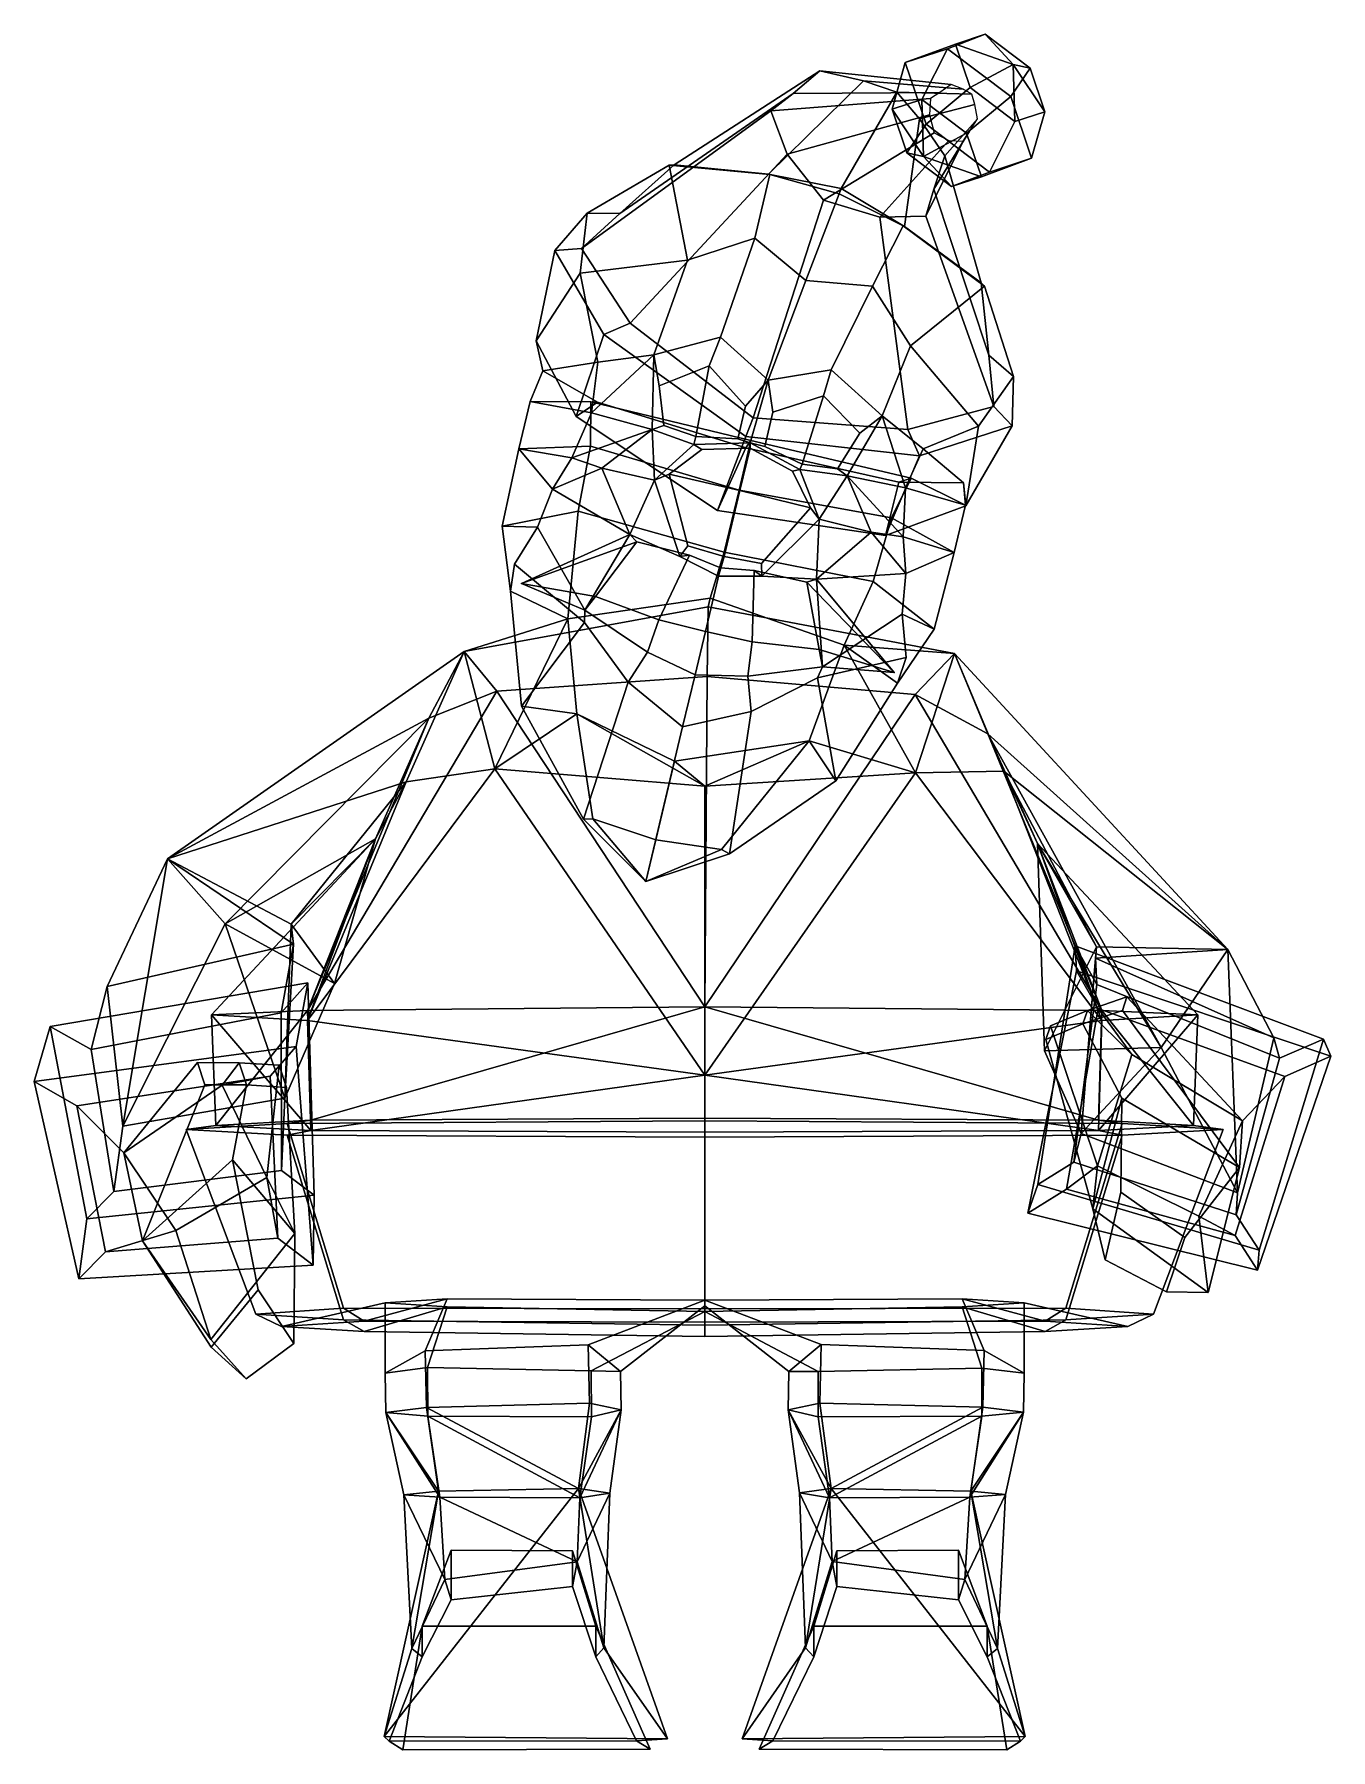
# Model space of a CAD drawing. Extents: x -184 to 168, y -153 to 313.
import ezdxf

# ---------------------------------------------------------------- set-up
doc = ezdxf.new("R2010")
doc.units = 0

msp = doc.modelspace()

# ---------------------------------------------------------------- linework, layer by layer
for p in [(-51.681675, 163.64093, 101.527893), (49.493408, 139.537628, 101.527885)]:
    msp.add_point(p)
for points in [[(52.544239, 305.140717, -26.409456), (66.172455, 310.1745, -20.06876), (74.281998, 312.820374, -32.320034), (64.012917, 308.882538, -43.735439)], [(74.281998, 312.820374, -32.320034), (86.415764, 303.633362, -35.367775), (81.172607, 295.890167, -48.045528), (64.012917, 308.882538, -43.735439)], [(66.172455, 310.1745, -20.06876), (81.869347, 304.648804, -19.967142), (74.281998, 312.820374, -32.320034)], [(81.869347, 304.648804, -19.967142), (86.415764, 303.633362, -35.367775), (74.281998, 312.820374, -32.320034)], [(52.544239, 305.140717, -26.409456), (64.012917, 308.882538, -43.735439), (57.077511, 295.141998, -47.526222), (48.967964, 292.496155, -35.274948)], [(58.23531, 288.406494, -13.393633), (70.196632, 298.341644, -10.865174), (66.172455, 310.1745, -20.06876), (52.544239, 305.140717, -26.409456)], [(57.077511, 295.141998, -47.526222), (64.012917, 308.882538, -43.735439), (81.172607, 295.890167, -48.045528), (69.211273, 285.955017, -50.573963)], [(70.196632, 298.341644, -10.865174), (81.869347, 304.648804, -19.967142), (66.172455, 310.1745, -20.06876)], [(-24.978325, 264.201263, 49.655312), (-10.247465, 277.349487, 71.792641), (29.349697, 302.890686, 25.153755), (22.129654, 296.776001, 14.504245)], [(-10.247465, 277.349487, 71.792641), (15.423272, 274.853149, 82.794083), (41.230354, 300.164429, 31.35462), (29.349697, 302.890686, 25.153755)], [(65.00679, 299.174896, -21.129225), (61.927193, 297.038055, -23.658428), (22.129654, 296.776001, 14.504245), (29.349697, 302.890686, 25.153755)], [(68.268898, 297.913757, -19.228081), (65.00679, 299.174896, -21.129225), (29.349697, 302.890686, 25.153755), (41.230354, 300.164429, 31.35462)], [(58.23531, 288.406494, -13.393633), (52.544239, 305.140717, -26.409456), (48.967964, 292.496155, -35.274948), (52.992142, 280.663269, -26.071363)], [(70.196632, 298.341644, -10.865174), (82.330376, 289.154602, -13.912855), (81.869347, 304.648804, -19.967142)], [(90.439926, 291.800476, -26.164129), (86.863663, 279.155945, -35.029678), (81.172607, 295.890167, -48.045528), (86.415764, 303.633362, -35.367775)], [(81.869347, 304.648804, -19.967142), (90.439926, 291.800476, -26.164129), (86.415764, 303.633362, -35.367775)], [(82.330376, 289.154602, -13.912855), (90.439926, 291.800476, -26.164129), (81.869347, 304.648804, -19.967142)], [(35.117348, 270.940247, 89.403778), (50.262817, 297.146118, 35.231655), (41.230354, 300.164429, 31.35462), (15.423272, 274.853149, 82.794083)], [(70.615471, 296.601685, -17.949867), (68.268898, 297.913757, -19.228081), (41.230354, 300.164429, 31.35462), (50.262817, 297.146118, 35.231655)], [(58.23531, 288.406494, -13.393633), (75.394989, 275.414124, -17.703695), (82.330376, 289.154602, -13.912855), (70.196632, 298.341644, -10.865174)], [(-35.350433, 254.676819, 30.173523), (-24.978325, 264.201263, 49.655312), (22.129654, 296.776001, 14.504245), (16.075859, 291.999878, 5.885625)], [(61.927193, 297.038055, -23.658428), (59.394577, 295.377472, -25.717062), (16.075859, 291.999878, 5.885625), (22.129654, 296.776001, 14.504245)], [(59.394577, 295.377472, -25.717062), (59.098866, 290.918274, -26.898867), (20.491312, 280.304657, -1.268029), (16.075859, 291.999878, 5.885625)], [(35.117348, 270.940247, 89.403778), (52.371136, 260.670197, 82.794083), (56.399746, 289.849396, 33.220829), (50.262817, 297.146118, 35.231655)], [(48.967964, 292.496155, -35.274948), (57.077511, 295.141998, -47.526222), (57.538509, 279.647827, -41.471951)], [(70.615471, 296.601685, -17.949867), (50.262817, 297.146118, 35.231655), (56.399746, 289.849396, 33.220829), (71.469185, 293.750488, -18.008821)], [(71.469185, 293.750488, -18.008821), (56.399746, 289.849396, 33.220829), (63.318878, 279.792053, 29.332806), (72.173271, 289.85199, -18.398912)], [(57.538509, 279.647827, -41.471951), (57.077511, 295.141998, -47.526222), (69.211273, 285.955017, -50.573963)], [(73.235435, 274.122131, -41.370319), (69.211273, 285.955017, -50.573963), (81.172607, 295.890167, -48.045528), (86.863663, 279.155945, -35.029678)], [(-22.148447, 234.410492, 13.872251), (-35.350433, 254.676819, 30.173523), (16.075859, 291.999878, 5.885625), (20.491312, 280.304657, -1.268029)], [(59.098866, 290.918274, -26.898867), (60.354076, 286.022064, -27.140953), (30.359913, 267.737885, -5.239272), (20.491312, 280.304657, -1.268029)], [(52.992142, 280.663269, -26.071363), (48.967964, 292.496155, -35.274948), (57.538509, 279.647827, -41.471951)], [(73.118591, 245.348267, 71.792641), (63.318878, 279.792053, 29.332806), (56.399746, 289.849396, 33.220829), (52.371136, 260.670197, 82.794083)], [(72.173271, 289.85199, -18.398912), (63.318878, 279.792053, 29.332806), (60.319798, 270.807159, 19.202578), (69.984177, 286.556732, -20.588852)], [(75.394989, 275.414124, -17.703695), (86.863663, 279.155945, -35.029678), (90.439926, 291.800476, -26.164129), (82.330376, 289.154602, -13.912855)], [(64.408081, 284.011505, -24.876141), (45.657036, 263.192261, 1.827978), (30.359913, 267.737885, -5.239272), (60.354076, 286.022064, -27.140953)], [(58.23531, 288.406494, -13.393633), (52.992142, 280.663269, -26.071363), (65.125885, 271.476257, -29.119045), (75.394989, 275.414124, -17.703695)], [(57.538509, 279.647827, -41.471951), (69.211273, 285.955017, -50.573963), (73.235435, 274.122131, -41.370319)], [(69.984177, 286.556732, -20.588852), (60.319798, 270.807159, 19.202578), (58.130417, 263.403259, 11.059376), (68.26683, 283.835541, -22.336878)], [(11.214338, 208.670807, -1.45301), (-22.148447, 234.410492, 13.872251), (20.491312, 280.304657, -1.268029), (30.359913, 267.737885, -5.239272)], [(68.26683, 283.835541, -22.336878), (58.130417, 263.403259, 11.059376), (45.657036, 263.192261, 1.827978), (64.408081, 284.011505, -24.876141)], [(52.992142, 280.663269, -26.071363), (57.538509, 279.647827, -41.471951), (65.125885, 271.476257, -29.119045)], [(65.125885, 271.476257, -29.119045), (57.538509, 279.647827, -41.471951), (73.235435, 274.122131, -41.370319)], [(75.26786, 225.720337, 49.655312), (60.319798, 270.807159, 19.202578), (63.318878, 279.792053, 29.332806), (73.118591, 245.348267, 71.792641)], [(-6.608637, 251.488037, 94.255974), (-11.588982, 277.321411, 77.101875), (-33.835327, 264.284851, 52.631268), (-35.760838, 247.975677, 80.140213)], [(-11.588982, 277.321411, 77.101875), (-10.247465, 277.349487, 71.792641), (-24.978325, 264.201263, 49.655312), (-33.835327, 264.284851, 52.631268)], [(15.785708, 274.712799, 88.193939), (15.423272, 274.853149, 82.794083), (-10.247465, 277.349487, 71.792641), (-11.588982, 277.321411, 77.101875)], [(11.688794, 257.463409, 100.907898), (15.785708, 274.712799, 88.193939), (-11.588982, 277.321411, 77.101875), (-6.608637, 251.488037, 94.255974)], [(34.569, 269.511749, 94.062553), (35.117348, 270.940247, 89.403778), (15.423272, 274.853149, 82.794083), (15.785708, 274.712799, 88.193939)], [(75.394989, 275.414124, -17.703695), (65.125885, 271.476257, -29.119045), (73.235435, 274.122131, -41.370319), (86.863663, 279.155945, -35.029678)], [(25.520395, 245.939331, 108.225845), (34.569, 269.511749, 94.062553), (15.785708, 274.712799, 88.193939), (11.688794, 257.463409, 100.907898)], [(34.569, 269.511749, 94.062553), (52.007874, 260.80838, 88.193939), (52.371136, 260.670197, 82.794083), (35.117348, 270.940247, 89.403778)], [(76.602737, 211.701996, 30.173523), (58.130417, 263.403259, 11.059376), (60.319798, 270.807159, 19.202578), (75.26786, 225.720337, 49.655312)], [(11.214338, 208.670807, -1.45301), (30.359913, 267.737885, -5.239272), (45.657036, 263.192261, 1.827978), (53.23093, 205.475037, 13.872251)], [(25.520395, 245.939331, 108.225845), (43.635944, 244.448792, 101.307953), (52.007874, 260.80838, 88.193939), (34.569, 269.511749, 94.062553)], [(-35.760838, 247.975677, 80.140213), (-33.835327, 264.284851, 52.631268), (-42.578979, 254.135437, 30.030502), (-47.712971, 229.601105, 48.942013)], [(-33.835327, 264.284851, 52.631268), (-24.978325, 264.201263, 49.655312), (-35.350433, 254.676819, 30.173523), (-42.578979, 254.135437, 30.030502)], [(53.23093, 205.475037, 13.872251), (45.657036, 263.192261, 1.827978), (58.130417, 263.403259, 11.059376), (76.602737, 211.701996, 30.173523)], [(11.688794, 257.463409, 100.907898), (-6.608637, 251.488037, 94.255974), (-15.727598, 225.744537, 98.868324), (2.413335, 230.528503, 109.84269)], [(25.520395, 245.939331, 108.225845), (11.688794, 257.463409, 100.907898), (2.413335, 230.528503, 109.84269), (15.352542, 218.90033, 112.623047)], [(43.635944, 244.448792, 101.307953), (53.923832, 228.25177, 94.255981), (74.096748, 244.429749, 77.101875), (52.007874, 260.80838, 88.193939)], [(52.007874, 260.80838, 88.193939), (74.096748, 244.429749, 77.101875), (73.118591, 245.348267, 71.792641), (52.371136, 260.670197, 82.794083)], [(-47.712971, 229.601105, 48.942013), (-42.578979, 254.135437, 30.030502), (-29.273373, 231.276917, 12.612582), (-36.862225, 209.008942, 27.582268)], [(-42.578979, 254.135437, 30.030502), (-35.350433, 254.676819, 30.173523), (-22.148447, 234.410492, 13.872251), (-29.273373, 231.276917, 12.612582)], [(-35.760838, 247.975677, 80.140213), (-47.712971, 229.601105, 48.942013), (-45.87455, 221.445251, 47.239029), (-30.974152, 223.785065, 83.005699)], [(-30.974152, 223.785065, 83.005699), (-15.727598, 225.744537, 98.868324), (-6.608637, 251.488037, 94.255974), (-35.760838, 247.975677, 80.140213)], [(25.520395, 245.939331, 108.225845), (15.352542, 218.90033, 112.623047), (32.46595, 221.709473, 109.922699), (43.635944, 244.448792, 101.307953)], [(43.635944, 244.448792, 101.307953), (32.46595, 221.709473, 109.922699), (46.273094, 209.226746, 98.868324), (53.923832, 228.25177, 94.255981)], [(53.923832, 228.25177, 94.255981), (72.423798, 206.447449, 80.140213), (81.905823, 219.855957, 52.631268), (74.096748, 244.429749, 77.101875)], [(74.096748, 244.429749, 77.101875), (81.905823, 219.855957, 52.631268), (75.26786, 225.720337, 49.655312), (73.118591, 245.348267, 71.792641)], [(-29.273373, 231.276917, 12.612582), (-22.148447, 234.410492, 13.872251), (11.214338, 208.670807, -1.45301), (9.280577, 203.633179, -3.615576)], [(-47.712971, 229.601105, 48.942013), (-36.862225, 209.008942, 27.582268), (-31.064291, 212.962341, 21.748682), (-45.87455, 221.445251, 47.239029)], [(-36.862225, 209.008942, 27.582268), (-29.273373, 231.276917, 12.612582), (9.280577, 203.633179, -3.615576), (1.554054, 183.504913, 10.552873)], [(-0.723814, 222.773926, 109.502457), (2.413335, 230.528503, 109.84269), (-15.727598, 225.744537, 98.868324), (-14.275399, 217.399445, 99.686882)], [(-0.723814, 222.773926, 109.502457), (9.153174, 211.814697, 111.128487), (15.352542, 218.90033, 112.623047), (2.413335, 230.528503, 109.84269)], [(-30.974152, 223.785065, 83.005699), (-45.87455, 221.445251, 47.239029), (-49.266045, 213.105469, 47.494915), (-32.626705, 209.980408, 83.688759)], [(-32.626705, 209.980408, 83.688759), (-15.727598, 225.744537, 98.868324), (-30.974152, 223.785065, 83.005699)], [(-16.178684, 205.485657, 103.582047), (-15.727598, 225.744537, 98.868324), (-32.626705, 209.980408, 83.688759)], [(-12.991882, 206.618652, 102.580704), (-14.275399, 217.399445, 99.686882), (-15.727598, 225.744537, 98.868324), (-16.178684, 205.485657, 103.582047)], [(57.36615, 200.250061, 83.005699), (72.423798, 206.447449, 80.140213), (53.923832, 228.25177, 94.255981), (46.273094, 209.226746, 98.868324)], [(81.905823, 219.855957, 52.631268), (81.612358, 206.46283, 30.030502), (76.602737, 211.701996, 30.173523), (75.26786, 225.720337, 49.655312)], [(-49.266045, 213.105469, 47.494915), (-45.87455, 221.445251, 47.239029), (-31.064291, 212.962341, 21.748682), (-32.866207, 212.980835, 17.705273)], [(-4.36643, 203.603088, 107.672928), (-0.723814, 222.773926, 109.502457), (-14.275399, 217.399445, 99.686882), (-12.991882, 206.618652, 102.580704)], [(9.153174, 211.814697, 111.128487), (-0.723814, 222.773926, 109.502457), (-4.36643, 203.603088, 107.672928), (7.040268, 202.945648, 111.972687)], [(30.358313, 214.65451, 109.301407), (32.46595, 221.709473, 109.922699), (15.352542, 218.90033, 112.623047), (16.596525, 210.164063, 111.3088)], [(30.358313, 214.65451, 109.301407), (40.202522, 204.543793, 97.183388), (46.273094, 209.226746, 98.868324), (32.46595, 221.709473, 109.922699)], [(72.423798, 206.447449, 80.140213), (69.010963, 184.794983, 48.942013), (81.612358, 206.46283, 30.030502), (81.905823, 219.855957, 52.631268)], [(7.040268, 202.945648, 111.972687), (10.470384, 201.874146, 115.177086), (15.352542, 218.90033, 112.623047), (9.153174, 211.814697, 111.128487)], [(14.393852, 200.918182, 112.351044), (16.596525, 210.164063, 111.3088), (15.352542, 218.90033, 112.623047), (10.470384, 201.874146, 115.177086)], [(16.596525, 210.164063, 111.3088), (14.393852, 200.918182, 112.351044), (24.57885, 196.07782, 107.042717), (30.358313, 214.65451, 109.301407)], [(24.57885, 196.07782, 107.042717), (34.111675, 194.830688, 100.755997), (40.202522, 204.543793, 97.183388), (30.358313, 214.65451, 109.301407)], [(-32.626705, 209.980408, 83.688759), (-49.266045, 213.105469, 47.494915), (-52.344898, 200.275787, 49.673847), (-38.037701, 197.803741, 83.537582)], [(-52.344898, 200.275787, 49.673847), (-49.266045, 213.105469, 47.494915), (-32.866207, 212.980835, 17.705273), (-32.906921, 200.966125, 16.221542)], [(-38.037701, 197.803741, 83.537582), (-16.178684, 205.485657, 103.582047), (-32.626705, 209.980408, 83.688759)], [(-36.862225, 209.008942, 27.582268), (1.554054, 183.504913, 10.552873), (9.275029, 200.53772, 5.021411), (-31.064291, 212.962341, 21.748682)], [(-32.906921, 200.966125, 16.221542), (-32.866207, 212.980835, 17.705273), (10.629592, 202.542419, 2.627629), (7.413807, 189.044006, 4.086928)], [(-32.866207, 212.980835, 17.705273), (-31.064291, 212.962341, 21.748682), (9.275029, 200.53772, 5.021411), (10.629592, 202.542419, 2.627629)], [(81.612358, 206.46283, 30.030502), (56.429012, 198.378845, 12.612582), (53.23093, 205.475037, 13.872251), (76.602737, 211.701996, 30.173523)], [(-29.808599, 195.003693, 106.758598), (-16.178684, 205.485657, 103.582047), (-38.037701, 197.803741, 83.537582)], [(-29.808599, 195.003693, 106.758598), (-15.539638, 191.761993, 109.79303), (-16.178684, 205.485657, 103.582047)], [(-4.36643, 203.603088, 107.672928), (-12.991882, 206.618652, 102.580704), (-16.178684, 205.485657, 103.582047), (-4.841275, 201.467957, 109.868759)], [(-15.539638, 191.761993, 109.79303), (-4.841275, 201.467957, 109.868759), (-16.178684, 205.485657, 103.582047)], [(56.429012, 198.378845, 12.612582), (9.280577, 203.633179, -3.615576), (11.214338, 208.670807, -1.45301), (53.23093, 205.475037, 13.872251)], [(34.111675, 194.830688, 100.755997), (36.733612, 192.880157, 103.582047), (46.273094, 209.226746, 98.868324), (40.202522, 204.543793, 97.183388)], [(36.733612, 192.880157, 103.582047), (52.59317, 189.678162, 83.688759), (46.273094, 209.226746, 98.868324)], [(52.59317, 189.678162, 83.688759), (57.36615, 200.250061, 83.005699), (46.273094, 209.226746, 98.868324)], [(69.010963, 184.794983, 48.942013), (47.168442, 176.752563, 27.582268), (56.429012, 198.378845, 12.612582), (81.612358, 206.46283, 30.030502)], [(72.423798, 206.447449, 80.140213), (57.36615, 200.250061, 83.005699), (68.390549, 191.00354, 47.239029), (69.010963, 184.794983, 48.942013)], [(-56.915577, 179.207214, 51.036533), (-52.344898, 200.275787, 49.673847), (-32.906921, 200.966125, 16.221542), (-36.30439, 183.284424, 19.132387)], [(-36.30439, 183.284424, 19.132387), (-32.906921, 200.966125, 16.221542), (7.413807, 189.044006, 4.086928), (3.390653, 172.156555, 8.518088)], [(-11.543111, 193.358948, 127.249725), (-2.67466, 200.050201, 126.052391), (-4.841275, 201.467957, 109.868759), (-15.539638, 191.761993, 109.79303)], [(7.661904, 188.970428, 133.698929), (10.400447, 200.465637, 129.568909), (-2.67466, 200.050201, 126.052391), (-11.543111, 193.358948, 127.249725)], [(-4.36643, 203.603088, 107.672928), (-4.841275, 201.467957, 109.868759), (10.470384, 201.874146, 115.177086), (7.040268, 202.945648, 111.972687)], [(10.400447, 200.465637, 129.568909), (10.470384, 201.874146, 115.177086), (-4.841275, 201.467957, 109.868759), (-2.67466, 200.050201, 126.052391)], [(47.168442, 176.752563, 27.582268), (1.554054, 183.504913, 10.552873), (9.280577, 203.633179, -3.615576), (56.429012, 198.378845, 12.612582)], [(47.168442, 176.752563, 27.582268), (50.797836, 191.153198, 21.748682), (9.275029, 200.53772, 5.021411), (1.554054, 183.504913, 10.552873)], [(48.778957, 181.505798, 16.221542), (7.413807, 189.044006, 4.086928), (10.629592, 202.542419, 2.627629), (54.159779, 192.248352, 17.705273)], [(7.661904, 188.970428, 133.698929), (26.782705, 184.228455, 127.249725), (21.883793, 194.199554, 126.052391), (10.400447, 200.465637, 129.568909)], [(54.159779, 192.248352, 17.705273), (10.629592, 202.542419, 2.627629), (9.275029, 200.53772, 5.021411), (50.797836, 191.153198, 21.748682)], [(10.400447, 200.465637, 129.568909), (21.883793, 194.199554, 126.052391), (23.954212, 194.60791, 109.868759), (10.470384, 201.874146, 115.177086)], [(24.57885, 196.07782, 107.042717), (14.393852, 200.918182, 112.351044), (10.470384, 201.874146, 115.177086), (23.954212, 194.60791, 109.868759)], [(-47.322334, 178.98999, 83.159508), (-43.227325, 189.250183, 82.980804), (-52.344898, 200.275787, 49.673847), (-56.915577, 179.207214, 51.036533)], [(-38.037701, 197.803741, 83.537582), (-52.344898, 200.275787, 49.673847), (-43.227325, 189.250183, 82.980804)], [(-43.227325, 189.250183, 82.980804), (-29.808599, 195.003693, 106.758598), (-38.037701, 197.803741, 83.537582)], [(24.57885, 196.07782, 107.042717), (23.954212, 194.60791, 109.868759), (36.733612, 192.880157, 103.582047), (34.111675, 194.830688, 100.755997)], [(57.36615, 200.250061, 83.005699), (52.59317, 189.678162, 83.688759), (68.85424, 184.965271, 47.494915), (68.390549, 191.00354, 47.239029)], [(-22.289671, 176.956543, 103.641167), (-29.808599, 195.003693, 106.758598), (-43.227325, 189.250183, 82.980804)], [(-22.289671, 176.956543, 103.641167), (-15.539638, 191.761993, 109.79303), (-29.808599, 195.003693, 106.758598)], [(-8.668015, 171.0177, 109.544304), (-15.539638, 191.761993, 109.79303), (-22.289671, 176.956543, 103.641167)], [(-6.48841, 173.910065, 122.414032), (-11.543111, 193.358948, 127.249725), (-15.539638, 191.761993, 109.79303), (-8.668015, 171.0177, 109.544304)], [(3.385891, 171.021606, 127.644058), (7.661904, 188.970428, 133.698929), (-11.543111, 193.358948, 127.249725), (-6.48841, 173.910065, 122.414032)], [(26.782705, 184.228455, 127.249725), (29.127228, 181.12085, 109.79303), (23.954212, 194.60791, 109.868759), (21.883793, 194.199554, 126.052391)], [(29.127228, 181.12085, 109.79303), (36.733612, 192.880157, 103.582047), (23.954212, 194.60791, 109.868759)], [(43.325111, 177.580811, 106.758598), (36.733612, 192.880157, 103.582047), (29.127228, 181.12085, 109.79303)], [(43.325111, 177.580811, 106.758598), (51.932774, 176.369751, 83.537582), (36.733612, 192.880157, 103.582047)], [(51.932774, 176.369751, 83.537582), (52.59317, 189.678162, 83.688759), (36.733612, 192.880157, 103.582047)], [(69.010963, 184.794983, 48.942013), (68.390549, 191.00354, 47.239029), (50.797836, 191.153198, 21.748682), (47.168442, 176.752563, 27.582268)], [(65.817764, 172.125488, 49.673847), (48.778957, 181.505798, 16.221542), (54.159779, 192.248352, 17.705273), (68.85424, 184.965271, 47.494915)], [(68.85424, 184.965271, 47.494915), (54.159779, 192.248352, 17.705273), (50.797836, 191.153198, 21.748682), (68.390549, 191.00354, 47.239029)], [(-47.322334, 178.98999, 83.159508), (-34.494038, 156.399261, 109.950516), (-22.289671, 176.956543, 103.641167), (-43.227325, 189.250183, 82.980804)], [(3.385891, 171.021606, 127.644058), (13.501891, 169.147705, 122.414032), (26.782705, 184.228455, 127.249725), (7.661904, 188.970428, 133.698929)], [(43.839218, 164.191528, 19.132387), (3.390653, 172.156555, 8.518088), (7.413807, 189.044006, 4.086928), (48.778957, 181.505798, 16.221542)], [(52.59317, 189.678162, 83.688759), (51.932774, 176.369751, 83.537582), (65.817764, 172.125488, 49.673847), (68.85424, 184.965271, 47.494915)], [(-54.609039, 161.581177, 55.145641), (-56.915577, 179.207214, 51.036533), (-36.30439, 183.284424, 19.132387), (-39.121788, 154.097534, 30.596296)], [(-39.121788, 154.097534, 30.596296), (-36.30439, 183.284424, 19.132387), (3.390653, 172.156555, 8.518088), (-0.471714, 159.700195, 7.595522)], [(13.501891, 169.147705, 122.414032), (13.640578, 165.703064, 109.544304), (29.127228, 181.12085, 109.79303), (26.782705, 184.228455, 127.249725)], [(-54.609039, 161.581177, 55.145641), (-53.55323, 168.901245, 86.329781), (-47.322334, 178.98999, 83.159508), (-56.915577, 179.207214, 51.036533)], [(-47.322334, 178.98999, 83.159508), (-53.55323, 168.901245, 86.329781), (-34.576099, 153.106934, 100.939331), (-34.494038, 156.399261, 109.950516)], [(13.640578, 165.703064, 109.544304), (28.476768, 164.862274, 103.641167), (29.127228, 181.12085, 109.79303)], [(28.476768, 164.862274, 103.641167), (43.325111, 177.580811, 106.758598), (29.127228, 181.12085, 109.79303)], [(28.476768, 164.862274, 103.641167), (52.708355, 166.395081, 82.980804), (43.325111, 177.580811, 106.758598)], [(52.708355, 166.395081, 82.980804), (51.932774, 176.369751, 83.537582), (43.325111, 177.580811, 106.758598)], [(60.39814, 151.259155, 51.036533), (43.839218, 164.191528, 19.132387), (48.778957, 181.505798, 16.221542), (65.817764, 172.125488, 49.673847)], [(-20.317129, 175.026215, 117.641388), (-22.289671, 176.956543, 103.641167), (-51.681675, 163.64093, 101.527893)], [(-51.681675, 163.64093, 101.527893), (-22.289671, 176.956543, 103.641167), (-34.494038, 156.399261, 109.950516)], [(-31.541775, 160.174469, 120.0354), (-20.317129, 175.026215, 117.641388), (-51.681675, 163.64093, 101.527893)], [(-6.080661, 171.36499, 117.758499), (-20.317129, 175.026215, 117.641388), (-31.541775, 160.174469, 120.0354), (-14.331838, 153.821838, 128.702957)], [(-20.317129, 175.026215, 117.641388), (-6.080661, 171.36499, 117.758499), (-8.668015, 171.0177, 109.544304), (-22.289671, 176.956543, 103.641167)], [(3.385891, 171.021606, 127.644058), (-6.48841, 173.910065, 122.414032), (-8.668015, 171.0177, 109.544304), (1.840319, 165.648895, 115.463791)], [(51.932774, 176.369751, 83.537582), (52.708355, 166.395081, 82.980804), (65.817764, 172.125488, 49.673847)], [(-34.576099, 153.106934, 100.939331), (-53.55323, 168.901245, 86.329781), (-54.609039, 161.581177, 55.145641), (-51.676071, 130.405273, 71.140068)], [(-14.331838, 153.821838, 128.702957), (-1.741674, 150.613281, 129.386673), (2.375839, 167.89679, 120.507065), (-6.080661, 171.36499, 117.758499)], [(2.375839, 167.89679, 120.507065), (1.840319, 165.648895, 115.463791), (-8.668015, 171.0177, 109.544304), (-6.080661, 171.36499, 117.758499)], [(10.9428, 147.800568, 128.702957), (11.487739, 167.179626, 117.758499), (2.375839, 167.89679, 120.507065), (-1.741674, 150.613281, 129.386673)], [(35.908203, 146.94397, 30.821005), (-0.471714, 159.700195, 7.595522), (3.390653, 172.156555, 8.518088), (43.839218, 164.191528, 19.132387)], [(3.385891, 171.021606, 127.644058), (1.840319, 165.648895, 115.463791), (13.640578, 165.703064, 109.544304), (13.501891, 169.147705, 122.414032)], [(2.375839, 167.89679, 120.507065), (11.487739, 167.179626, 117.758499), (13.640578, 165.703064, 109.544304), (1.840319, 165.648895, 115.463791)], [(51.7374, 155.390625, 83.1595), (60.39814, 151.259155, 51.036533), (65.817764, 172.125488, 49.673847), (52.708355, 166.395081, 82.980804)], [(-34.494038, 156.399261, 109.950516), (-31.541775, 160.174469, 120.0354), (-51.681675, 163.64093, 101.527893)], [(11.487739, 167.179626, 117.758499), (10.9428, 147.800568, 128.702957), (29.168404, 145.711243, 120.0354), (25.845766, 164.028687, 117.641388)], [(25.845766, 164.028687, 117.641388), (28.476768, 164.862274, 103.641167), (13.640578, 165.703064, 109.544304), (11.487739, 167.179626, 117.758499)], [(25.845766, 164.028687, 117.641388), (49.493408, 139.537628, 101.527885), (28.476768, 164.862274, 103.641167)], [(29.168404, 145.711243, 120.0354), (49.493408, 139.537628, 101.527885), (25.845766, 164.028687, 117.641388)], [(51.7374, 155.390625, 83.1595), (52.708355, 166.395081, 82.980804), (28.476768, 164.862274, 103.641167), (30.1014, 141.010468, 109.950516)], [(49.493408, 139.537628, 101.527885), (30.1014, 141.010468, 109.950516), (28.476768, 164.862274, 103.641167)], [(50.392166, 136.566345, 55.145641), (35.908203, 146.94397, 30.821005), (43.839218, 164.191528, 19.132387), (60.39814, 151.259155, 51.036533)], [(-0.962973, 157.340271, -0.303575), (-67.259155, 145.164856, 1.311036), (-39.121788, 154.097534, 30.596296), (-0.471714, 159.700195, 7.595522)], [(-51.676071, 130.405273, 71.140068), (-54.609039, 161.581177, 55.145641), (-39.121788, 154.097534, 30.596296), (-36.652264, 128.301025, 59.681229)], [(-14.331838, 153.821838, 128.702957), (-31.541775, 160.174469, 120.0354), (-34.494038, 156.399261, 109.950516), (-17.461229, 145.008057, 118.79734)], [(-0.471714, 159.700195, 7.595522), (35.908203, 146.94397, 30.821005), (65.915291, 144.641724, 0.594694), (-0.962973, 157.340271, -0.303575)], [(-0.962973, 157.340271, -0.303575), (-1.26818, 138.404419, -50.67358), (-58.338932, 134.391907, -42.120823), (-67.259155, 145.164856, 1.311036)], [(-67.259155, 145.164856, 1.311036), (-58.926655, 113.320984, 55.586124), (-39.121788, 154.097534, 30.596296)], [(-58.926655, 113.320984, 55.586124), (-36.652264, 128.301025, 59.681229), (-39.121788, 154.097534, 30.596296)], [(-22.677731, 136.843201, 120.845192), (-17.461229, 145.008057, 118.79734), (-34.494038, 156.399261, 109.950516), (-34.576099, 153.106934, 100.939331)], [(-1.741674, 150.613281, 129.386673), (-14.331838, 153.821838, 128.702957), (-17.461229, 145.008057, 118.79734), (-4.5371, 138.879272, 124.268707)], [(-0.962973, 157.340271, -0.303575), (65.915291, 144.641724, 0.594694), (55.239754, 133.536987, -41.984444), (-1.26818, 138.404419, -50.67358)], [(51.7374, 155.390625, 83.1595), (30.1014, 141.010468, 109.950516), (28.690197, 138.03476, 100.939323), (52.750233, 143.576172, 86.329781)], [(50.392166, 136.566345, 55.145641), (60.39814, 151.259155, 51.036533), (51.7374, 155.390625, 83.1595), (52.750233, 143.576172, 86.329781)], [(-34.810722, 99.658142, 102.891983), (-22.677731, 136.843201, 120.845192), (-34.576099, 153.106934, 100.939331), (-51.676071, 130.405273, 71.140068)], [(-1.741674, 150.613281, 129.386673), (-4.5371, 138.879272, 124.268707), (9.762125, 138.522583, 118.79734), (10.9428, 147.800568, 128.702957)], [(-83.016861, 109.830902, 37.993084), (-67.259155, 145.164856, 1.311036), (-147.757309, 88.889038, -49.006107)], [(-76.799911, 127.105865, -33.834141), (-147.757309, 88.889038, -49.006107), (-67.259155, 145.164856, 1.311036)], [(-83.016861, 109.830902, 37.993084), (-58.926655, 113.320984, 55.586124), (-67.259155, 145.164856, 1.311036)], [(-76.799911, 127.105865, -33.834141), (-67.259155, 145.164856, 1.311036), (-58.338932, 134.391907, -42.120823)], [(-7.904439, 124.74469, 127.211403), (-4.5371, 138.879272, 124.268707), (-17.461229, 145.008057, 118.79734), (-22.677731, 136.843201, 120.845192)], [(10.9428, 147.800568, 128.702957), (9.762125, 138.522583, 118.79734), (30.1014, 141.010468, 109.950516), (29.168404, 145.711243, 120.0354)], [(33.717728, 110.061584, 71.140068), (26.407532, 120.946503, 59.681229), (35.908203, 146.94397, 30.821005), (50.392166, 136.566345, 55.145641)], [(55.285446, 112.275513, 55.623241), (35.908203, 146.94397, 30.821005), (26.407532, 120.946503, 59.681229)], [(30.1014, 141.010468, 109.950516), (49.493408, 139.537628, 101.527885), (29.168404, 145.711243, 120.0354)], [(65.915291, 144.641724, 0.594694), (35.908203, 146.94397, 30.821005), (55.285446, 112.275513, 55.623241)], [(74.980942, 122.867889, -33.576927), (55.239754, 133.536987, -41.984444), (65.915291, 144.641724, 0.594694)], [(79.264038, 112.73938, 42.389793), (65.915291, 144.641724, 0.594694), (55.285446, 112.275513, 55.623241)], [(79.264038, 112.73938, 42.389793), (140.173065, 64.322205, -26.647043), (65.915291, 144.641724, 0.594694)], [(74.980942, 122.867889, -33.576927), (65.915291, 144.641724, 0.594694), (140.173065, 64.322205, -26.647043)], [(10.736941, 128.88269, 120.845192), (28.690197, 138.03476, 100.939323), (30.1014, 141.010468, 109.950516), (9.762125, 138.522583, 118.79734)], [(28.690197, 138.03476, 100.939323), (33.717728, 110.061584, 71.140068), (50.392166, 136.566345, 55.145641), (52.750233, 143.576172, 86.329781)], [(-1.927172, 48.693878, -103.878754), (-58.338932, 134.391907, -42.120823), (-1.26818, 138.404419, -50.67358)], [(-17.905796, 82.763367, 106.133919), (-7.904439, 124.74469, 127.211403), (-22.677731, 136.843201, 120.845192), (-34.810722, 99.658142, 102.891983)], [(-7.904439, 124.74469, 127.211403), (10.736941, 128.88269, 120.845192), (9.762125, 138.522583, 118.79734), (-4.5371, 138.879272, 124.268707)], [(-1.927172, 48.693878, -103.878754), (-1.26818, 138.404419, -50.67358), (55.239754, 133.536987, -41.984444)], [(4.800778, 90.221359, 102.891983), (33.717728, 110.061584, 71.140068), (28.690197, 138.03476, 100.939323), (10.736941, 128.88269, 120.845192)], [(-109.804375, 47.755951, -68.993019), (-58.338932, 134.391907, -42.120823), (-1.927172, 48.693878, -103.878754)], [(-109.804375, 47.755951, -68.993019), (-76.799911, 127.105865, -33.834141), (-58.338932, 134.391907, -42.120823)], [(105.950035, 47.755951, -68.993019), (-1.927172, 48.693878, -103.878754), (55.239754, 133.536987, -41.984444)], [(105.950035, 47.755951, -68.993019), (55.239754, 133.536987, -41.984444), (74.980942, 122.867889, -33.576927)], [(-76.799911, 127.105865, -33.834141), (-132.122513, 71.209457, -85.578163), (-147.757309, 88.889038, -49.006107)], [(-91.327034, 94.322296, -6.247361), (-132.122513, 71.209457, -85.578163), (-76.799911, 127.105865, -33.834141)], [(-109.804375, 47.755951, -68.993019), (-91.327034, 94.322296, -6.247361), (-76.799911, 127.105865, -33.834141)], [(-1.927171, 108.63974, 62.808678), (-36.652264, 128.301025, 59.681229), (-58.926655, 113.320984, 55.586124)], [(-34.810722, 99.658142, 102.891983), (-51.676071, 130.405273, 71.140068), (-36.652264, 128.301025, 59.681229), (-32.297195, 99.770996, 86.985298)], [(-32.297195, 99.770996, 86.985298), (-36.652264, 128.301025, 59.681229), (-10.116291, 115.460297, 61.042149), (-15.223245, 94.023544, 82.689224)], [(-10.116291, 115.460297, 61.042149), (-36.652264, 128.301025, 59.681229), (-1.927171, 108.63974, 62.808678)], [(-17.905796, 82.763367, 106.133919), (4.800778, 90.221359, 102.891983), (10.736941, 128.88269, 120.845192), (-7.904439, 124.74469, 127.211403)], [(105.950035, 47.755951, -68.993019), (74.980942, 122.867889, -33.576927), (88.490677, 93.052414, -1.165908)], [(74.980942, 122.867889, -33.576927), (140.173065, 64.322205, -26.647043), (122.037971, 37.68605, -55.881588)], [(88.490677, 93.052414, -1.165908), (74.980942, 122.867889, -33.576927), (122.037971, 37.68605, -55.881588)], [(2.608121, 91.455383, 86.985298), (-15.223245, 94.023544, 82.689224), (-10.116291, 115.460297, 61.042149), (26.407532, 120.946503, 59.681229)], [(-10.116291, 115.460297, 61.042149), (-1.927171, 108.63974, 62.808678), (26.407532, 120.946503, 59.681229)], [(-1.927171, 108.63974, 62.808678), (55.285446, 112.275513, 55.623241), (26.407532, 120.946503, 59.681229)], [(4.800778, 90.221359, 102.891983), (2.608121, 91.455383, 86.985298), (26.407532, 120.946503, 59.681229), (33.717728, 110.061584, 71.140068)], [(-1.927171, 30.165344, 118.979767), (-58.926655, 113.320984, 55.586124), (-109.804375, 44.956696, 87.559349)], [(-109.804375, 44.956696, 87.559349), (-58.926655, 113.320984, 55.586124), (-83.016861, 109.830902, 37.993084)], [(-1.927171, 30.165344, 118.979767), (-1.927171, 108.63974, 62.808678), (-58.926655, 113.320984, 55.586124)], [(-1.927171, 30.165344, 118.979767), (55.285446, 112.275513, 55.623241), (-1.927171, 108.63974, 62.808678)], [(-1.927171, 30.165344, 118.979767), (105.950035, 44.956711, 87.559349), (55.285446, 112.275513, 55.623241)], [(105.950035, 44.956711, 87.559349), (79.264038, 112.73938, 42.389793), (55.285446, 112.275513, 55.623241)], [(105.950035, 44.956711, 87.559349), (88.490677, 93.052414, -1.165908), (79.264038, 112.73938, 42.389793)], [(88.490677, 93.052414, -1.165908), (104.458481, 64.96962, 12.296865), (79.264038, 112.73938, 42.389793)], [(79.264038, 112.73938, 42.389793), (104.458481, 64.96962, 12.296865), (140.173065, 64.322205, -26.647043)], [(-83.016861, 109.830902, 37.993084), (-147.757309, 88.889038, -49.006107), (-114.227448, 71.179321, -12.163834)], [(-91.327034, 94.322296, -6.247361), (-83.016861, 109.830902, 37.993084), (-114.227448, 71.179321, -12.163834)], [(-109.804375, 44.956696, 87.559349), (-83.016861, 109.830902, 37.993084), (-91.327034, 94.322296, -6.247361)], [(-17.905796, 82.763367, 106.133919), (-34.810722, 99.658142, 102.891983), (-32.297195, 99.770996, 86.985298)], [(-17.905796, 82.763367, 106.133919), (-32.297195, 99.770996, 86.985298), (-15.223245, 94.023544, 82.689224)], [(-109.804375, 44.956696, 87.559349), (-91.327034, 94.322296, -6.247361), (-135.809021, 46.51265, 0.540683)], [(-135.809021, 46.51265, 0.540683), (-91.327034, 94.322296, -6.247361), (-109.804375, 47.755951, -68.993019)], [(-102.438416, 55.00589, -55.957283), (-132.122513, 71.209457, -85.578163), (-91.327034, 94.322296, -6.247361)], [(-102.438416, 55.00589, -55.957283), (-91.327034, 94.322296, -6.247361), (-114.227448, 71.179321, -12.163834)], [(-17.905796, 82.763367, 106.133919), (-15.223245, 94.023544, 82.689224), (2.608121, 91.455383, 86.985298)], [(-113.602539, 65.709976, -0.537062), (-147.757309, 88.889038, -49.006107), (-164.202255, 54.256241, -12.016767)], [(-159.875092, 16.335815, -33.721085), (-164.202255, 54.256241, -12.016767), (-147.757309, 88.889038, -49.006107)], [(-159.875092, 16.335815, -33.721085), (-147.757309, 88.889038, -49.006107), (-132.122513, 71.209457, -85.578163)], [(-113.602539, 65.709976, -0.537062), (-114.227448, 71.179321, -12.163834), (-147.757309, 88.889038, -49.006107)], [(-17.905796, 82.763367, 106.133919), (2.608121, 91.455383, 86.985298), (4.800778, 90.221359, 102.891983)], [(105.950035, 44.956711, 87.559349), (131.954681, 46.51265, 0.540684), (88.490677, 93.052414, -1.165908)], [(131.954681, 46.51265, 0.540684), (105.950035, 47.755951, -68.993019), (88.490677, 93.052414, -1.165908)], [(90.337173, 36.757889, -24.045809), (104.458481, 64.96962, 12.296865), (88.490677, 93.052414, -1.165908)], [(90.337173, 36.757889, -24.045809), (88.490677, 93.052414, -1.165908), (122.037971, 37.68605, -55.881588)], [(-115.886131, 23.864594, -25.157486), (-159.875092, 16.335815, -33.721085), (-132.122513, 71.209457, -85.578163)], [(-115.886131, 23.864594, -25.157486), (-132.122513, 71.209457, -85.578163), (-102.438416, 55.00589, -55.957283)], [(-115.886131, 23.864594, -25.157486), (-102.438416, 55.00589, -55.957283), (-114.227448, 71.179321, -12.163834)], [(-115.886131, 23.864594, -25.157486), (-114.227448, 71.179321, -12.163834), (-113.602539, 65.709976, -0.537062)], [(-164.202255, 54.256241, -12.016767), (-168.516449, 37.142487, 19.538794), (-116.891251, 47.03894, 30.207607), (-113.602539, 65.709976, -0.537062)], [(-113.602539, 65.709976, -0.537062), (-116.891251, 47.03894, 30.207607), (-116.878372, 4.286194, 5.275864), (-115.886131, 23.864594, -25.157486)], [(88.51886, 0.431686, 48.335129), (85.801544, -7.359634, 81.49485), (99.083328, 58.51088, 92.540962), (98.685768, 65.255981, 60.112465)], [(88.51886, 0.431686, 48.335129), (98.685768, 65.255981, 60.112465), (104.597763, 54.81839, 58.194275), (98.28598, 6.522476, 49.416168)], [(98.685768, 65.255981, 60.112465), (99.083328, 58.51088, 92.540962), (168.062561, 35.274094, 87.303345), (166.103271, 39.927917, 55.30386)], [(98.685768, 65.255981, 60.112465), (166.103271, 39.927917, 55.30386), (154.202423, 34.770996, 54.399117), (104.597763, 54.81839, 58.194275)], [(100.331902, 14.291183, 14.11817), (104.458481, 64.96962, 12.296865), (90.337173, 36.757889, -24.045809)], [(104.238548, 61.956497, 22.788406), (100.331902, 14.291183, 14.11817), (98.28598, 6.522476, 49.416168), (104.597763, 54.81839, 58.194275)], [(100.331902, 14.291183, 14.11817), (104.238548, 61.956497, 22.788406), (104.458481, 64.96962, 12.296865)], [(104.238548, 61.956497, 22.788406), (140.173065, 64.322205, -26.647043), (104.458481, 64.96962, 12.296865)], [(104.238548, 61.956497, 22.788406), (152.599457, 40.325974, 18.708511), (140.173065, 64.322205, -26.647043)], [(152.599457, 40.325974, 18.708511), (104.238548, 61.956497, 22.788406), (104.597763, 54.81839, 58.194275), (154.202423, 34.770996, 54.399117)], [(142.732376, -1.769791, 11.069991), (122.037971, 37.68605, -55.881588), (140.173065, 64.322205, -26.647043)], [(142.732376, -1.769791, 11.069991), (140.173065, 64.322205, -26.647043), (152.599457, 40.325974, 18.708511)], [(85.801544, -7.359634, 81.49485), (96.359146, -0.794159, 82.660042), (104.927094, 48.273132, 90.659355), (99.083328, 58.51088, 92.540962)], [(99.083328, 58.51088, 92.540962), (104.927094, 48.273132, 90.659355), (155.637039, 29.79921, 86.342232), (168.062561, 35.274094, 87.303345)], [(-109.700722, 55.184875, 35.64032), (-179.616989, 43.395065, 22.132191), (-183.955872, 28.432266, 50.53558), (-112.809456, 37.901886, 63.727604)], [(-109.700722, 55.184875, 35.64032), (-116.891251, 47.03894, 30.207607), (-168.516449, 37.142487, 19.538794), (-179.616989, 43.395065, 22.132191)], [(-162.366531, -1.484497, -2.404655), (-168.516449, 37.142487, 19.538794), (-164.202255, 54.256241, -12.016767), (-159.875092, 16.335815, -33.721085)], [(-108.00769, -2.453995, 2.186547), (-116.878372, 4.286194, 5.275864), (-116.891251, 47.03894, 30.207607), (-109.700722, 55.184875, 35.64032)], [(-108.00769, -2.453995, 2.186547), (-109.700722, 55.184875, 35.64032), (-112.809456, 37.901886, 63.727604), (-108.221939, -21.422745, 30.608286)], [(100.792816, 44.051117, 130.705322), (111.487907, 47.706253, 131.948303), (112.674507, 51.436035, 119.613686), (102.027428, 47.674454, 118.32399)], [(102.027428, 47.674454, 118.32399), (112.674507, 51.436035, 119.613686), (144.098175, 17.749313, 74.940117), (114.055725, 35.76004, 78.827492)], [(111.487907, 47.706253, 131.948303), (143.285873, 5.111221, 105.774277), (144.098175, 17.749313, 74.940117), (112.674507, 51.436035, 119.613686)], [(-134.622482, 16.497742, 1.573749), (-135.809021, 46.51265, 0.540683), (-109.804375, 47.755951, -68.993019)], [(-134.622482, 16.497742, 1.573749), (-109.804375, 47.755951, -68.993019), (-108.842026, 17.938446, -78.9991)], [(-108.842026, 17.938446, -78.9991), (-109.804375, 47.755951, -68.993019), (-1.927172, 48.693878, -103.878754)], [(-108.842026, 17.938446, -78.9991), (-1.927172, 48.693878, -103.878754), (-1.922106, 18.464081, -109.586929)], [(104.987679, 17.938446, -78.9991), (-1.922106, 18.464081, -109.586929), (-1.927172, 48.693878, -103.878754)], [(104.987679, 17.938446, -78.9991), (-1.927172, 48.693878, -103.878754), (105.950035, 47.755951, -68.993019)], [(90.743835, 39.820068, 129.379822), (100.792816, 44.051117, 130.705322), (102.027428, 47.674454, 118.32399), (91.938324, 43.550995, 117.004761)], [(91.938324, 43.550995, 117.004761), (102.027428, 47.674454, 118.32399), (114.055725, 35.76004, 78.827492), (104.760208, 5.497543, 70.373955)], [(104.760208, 5.497543, 70.373955), (114.055725, 35.76004, 78.827492), (104.927094, 48.273132, 90.659355), (96.359146, -0.794159, 82.660042)], [(100.792816, 44.051117, 130.705322), (111.317863, 23.894165, 125.21508), (143.285873, 5.111221, 105.774277), (111.487907, 47.706253, 131.948303)], [(114.055725, 35.76004, 78.827492), (144.098175, 17.749313, 74.940117), (155.637039, 29.79921, 86.342232), (104.927094, 48.273132, 90.659355)], [(130.768143, 16.497757, 1.57375), (104.987679, 17.938446, -78.9991), (105.950035, 47.755951, -68.993019)], [(130.768143, 16.497757, 1.57375), (105.950035, 47.755951, -68.993019), (131.954681, 46.51265, 0.540684)], [(-171.871826, -25.119385, 21.37145), (-183.955872, 28.432266, 50.53558), (-179.616989, 43.395065, 22.132191), (-169.728088, -8.866058, -7.40787)], [(-169.728088, -8.866058, -7.40787), (-179.616989, 43.395065, 22.132191), (-168.516449, 37.142487, 19.538794), (-162.366531, -1.484497, -2.404655)], [(-108.842026, 15.132889, 77.905914), (-135.809021, 46.51265, 0.540683), (-134.622482, 16.497742, 1.573749)], [(-108.842026, 15.132889, 77.905914), (-109.804375, 44.956696, 87.559349), (-135.809021, 46.51265, 0.540683)], [(-108.842026, 15.132889, 77.905914), (-1.927171, 30.165344, 118.979767), (-109.804375, 44.956696, 87.559349)], [(104.987679, 15.132889, 77.905914), (105.950035, 44.956711, 87.559349), (-1.927171, 30.165344, 118.979767)], [(90.743835, 39.820068, 129.379822), (103.520149, -6.152603, 101.568504), (111.317863, 23.894165, 125.21508), (100.792816, 44.051117, 130.705322)], [(90.743835, 39.820068, 129.379822), (91.938324, 43.550995, 117.004761), (104.760208, 5.497543, 70.373955), (103.520149, -6.152603, 101.568504)], [(104.987679, 15.132889, 77.905914), (131.954681, 46.51265, 0.540684), (105.950035, 44.956711, 87.559349)], [(104.987679, 15.132889, 77.905914), (130.768143, 16.497757, 1.57375), (131.954681, 46.51265, 0.540684)], [(-112.809456, 37.901886, 63.727604), (-183.955872, 28.432266, 50.53558), (-172.377625, 21.825607, 47.781013), (-119.906754, 29.918686, 58.398621)], [(-108.221939, -21.422745, 30.608286), (-112.809456, 37.901886, 63.727604), (-119.906754, 29.918686, 58.398621), (-117.812912, -14.152863, 33.938183)], [(100.331902, 14.291183, 14.11817), (90.337173, 36.757889, -24.045809), (122.037971, 37.68605, -55.881588)], [(100.331902, 14.291183, 14.11817), (122.037971, 37.68605, -55.881588), (142.732376, -1.769791, 11.069991)], [(142.428329, -7.809891, 46.677769), (142.732376, -1.769791, 11.069991), (152.599457, 40.325974, 18.708511), (154.202423, 34.770996, 54.399117)], [(148.622116, -17.413361, 44.910675), (142.428329, -7.809891, 46.677769), (154.202423, 34.770996, 54.399117), (166.103271, 39.927917, 55.30386)], [(148.216919, -22.829483, 77.583557), (148.622116, -17.413361, 44.910675), (166.103271, 39.927917, 55.30386), (168.062561, 35.274094, 87.303345)], [(-128.352798, 33.495941, 91.222), (-132.962265, 27.461533, 46.801941), (-159.637863, 9.086395, 37.199219), (-139.66217, 33.597015, 92.344955)], [(-137.64856, 27.523331, 103.592987), (-139.66217, 33.597015, 92.344955), (-159.637863, 9.086395, 37.199219), (-154.563187, -14.859528, 65.802567)], [(-126.326523, 27.52359, 102.543465), (-128.352798, 33.495941, 91.222), (-139.66217, 33.597015, 92.344955), (-137.64856, 27.523331, 103.592987)], [(-117.465263, 32.90538, 89.939049), (-120.817024, 2.321609, 32.158306), (-132.962265, 27.461533, 46.801941), (-128.352798, 33.495941, 91.222)], [(-115.444588, 26.823227, 101.226799), (-117.465263, 32.90538, 89.939049), (-128.352798, 33.495941, 91.222), (-126.326523, 27.52359, 102.543465)], [(-115.444588, 26.823227, 101.226799), (-113.17765, -12.802216, 62.822678), (-120.817024, 2.321609, 32.158306), (-117.465263, 32.90538, 89.939049)], [(148.216919, -22.829483, 77.583557), (168.062561, 35.274094, 87.303345), (155.637039, 29.79921, 86.342232), (142.149506, -13.348343, 79.327988)], [(-171.871826, -25.119385, 21.37145), (-164.650986, -17.824707, 26.310625), (-172.377625, 21.825607, 47.781013), (-183.955872, 28.432266, 50.53558)], [(-132.962265, 27.461533, 46.801941), (-119.906754, 29.918686, 58.398621), (-172.377625, 21.825607, 47.781013), (-159.637863, 9.086395, 37.199219)], [(-120.817024, 2.321609, 32.158306), (-117.812912, -14.152863, 33.938183), (-119.906754, 29.918686, 58.398621), (-132.962265, 27.461533, 46.801941)], [(-108.842026, 15.132889, 77.905914), (-1.927171, 14.636017, 108.501472), (-1.927171, 30.165344, 118.979767)], [(104.987679, 15.132889, 77.905914), (-1.927171, 30.165344, 118.979767), (-1.927171, 14.636017, 108.501472)], [(132.228607, -8.112, 67.463036), (142.149506, -13.348343, 79.327988), (155.637039, 29.79921, 86.342232), (144.098175, 17.749313, 74.940117)], [(-115.886131, 23.864594, -25.157486), (-116.878372, 4.286194, 5.275864), (-162.366531, -1.484497, -2.404655), (-159.875092, 16.335815, -33.721085)], [(-126.326523, 27.52359, 102.543465), (-137.64856, 27.523331, 103.592987), (-154.563187, -14.859528, 65.802567), (-130.15741, 7.118851, 91.764191)], [(-115.444588, 26.823227, 101.226799), (-126.326523, 27.52359, 102.543465), (-130.15741, 7.118851, 91.764191), (-113.17765, -12.802216, 62.822678)], [(106.782074, -19.958969, 169.077911), (111.078339, -1.665161, 173.667419), (111.317863, 23.894165, 125.21508), (103.520149, -6.152603, 101.568504)], [(111.078339, -1.665161, 173.667419), (128.435654, -13.947861, 170.481415), (143.285873, 5.111221, 105.774277), (111.317863, 23.894165, 125.21508)], [(-145.513016, -11.990387, 24.660238), (-159.637863, 9.086395, 37.199219), (-172.377625, 21.825607, 47.781013), (-164.650986, -17.824707, 26.310625)], [(-115.290718, 17.05925, -90.831833), (-142.68335, 15.406616, 1.593703), (-134.622482, 16.497742, 1.573749), (-108.842026, 17.938446, -78.9991)], [(-123.833817, -34.749222, 2.510929), (-142.68335, 15.406616, 1.593703), (-115.290718, 17.05925, -90.831833), (-100.014145, -33.096596, -89.914604)], [(-142.68335, 15.406616, 1.593703), (-115.290718, 13.888962, 86.470825), (-108.842026, 15.132889, 77.905914), (-134.622482, 16.497742, 1.573749)], [(-115.290718, 13.888962, 86.470825), (-142.68335, 15.406616, 1.593703), (-123.833817, -34.749222, 2.510929), (-100.014145, -36.266876, 87.388054)], [(-115.290718, 17.05925, -90.831833), (-108.842026, 17.938446, -78.9991), (-1.922106, 18.464081, -109.586929), (-1.927094, 17.71611, -125.406319)], [(-100.014145, -33.096596, -89.914604), (-115.290718, 17.05925, -90.831833), (-1.927094, 17.71611, -125.406319), (-1.927172, -33.333084, -124.473)], [(-1.927171, 13.311371, 121.044106), (-1.927171, 14.636017, 108.501472), (-108.842026, 15.132889, 77.905914), (-115.290718, 13.888962, 86.470825)], [(96.159805, -33.096596, -89.914604), (-1.927172, -33.333084, -124.473), (-1.927094, 17.71611, -125.406319), (111.436371, 17.05925, -90.831833)], [(-1.927171, 13.311371, 121.044106), (111.436371, 13.888962, 86.470825), (104.987679, 15.132889, 77.905914), (-1.927171, 14.636017, 108.501472)], [(111.436371, 17.05925, -90.831833), (-1.927094, 17.71611, -125.406319), (-1.922106, 18.464081, -109.586929), (104.987679, 17.938446, -78.9991)], [(119.979477, -34.749222, 2.51093), (96.159805, -33.096596, -89.914604), (111.436371, 17.05925, -90.831833), (138.82901, 15.406616, 1.593704)], [(111.436371, 13.888962, 86.470825), (96.159805, -36.266876, 87.388054), (119.979477, -34.749222, 2.51093), (138.82901, 15.406616, 1.593704)], [(100.331902, 14.291183, 14.11817), (142.732376, -1.769791, 11.069991), (142.428329, -7.809891, 46.677769), (98.28598, 6.522476, 49.416168)], [(111.436371, 17.05925, -90.831833), (104.987679, 17.938446, -78.9991), (130.768143, 16.497757, 1.57375), (138.82901, 15.406616, 1.593704)], [(138.82901, 15.406616, 1.593704), (130.768143, 16.497757, 1.57375), (104.987679, 15.132889, 77.905914), (111.436371, 13.888962, 86.470825)], [(134.779816, -28.891113, 96.237366), (132.228607, -8.112, 67.463036), (144.098175, 17.749313, 74.940117), (143.285873, 5.111221, 105.774277)], [(-1.927171, -37.739777, 121.977699), (-1.927171, 13.311371, 121.044106), (-115.290718, 13.888962, 86.470825), (-100.014145, -36.266876, 87.388054)], [(-1.927171, -37.739777, 121.977699), (96.159805, -36.266876, 87.388054), (111.436371, 13.888962, 86.470825), (-1.927171, 13.311371, 121.044106)], [(-135.992554, -41.627579, 49.738091), (-154.563187, -14.859528, 65.802567), (-159.637863, 9.086395, 37.199219), (-145.513016, -11.990387, 24.660238)], [(-123.165314, -28.126564, 133.11441), (-130.15741, 7.118851, 91.764191), (-154.563187, -14.859528, 65.802567), (-135.9328, -43.759979, 125.706352)], [(-113.451721, -42.739044, 124.97155), (-113.17765, -12.802216, 62.822678), (-130.15741, 7.118851, 91.764191), (-123.165314, -28.126564, 133.11441)], [(88.51886, 0.431686, 48.335129), (98.28598, 6.522476, 49.416168), (142.428329, -7.809891, 46.677769), (148.622116, -17.413361, 44.910675)], [(104.760208, 5.497543, 70.373955), (96.359146, -0.794159, 82.660042), (142.149506, -13.348343, 79.327988), (132.228607, -8.112, 67.463036)], [(103.520149, -6.152603, 101.568504), (104.760208, 5.497543, 70.373955), (132.228607, -8.112, 67.463036), (134.779816, -28.891113, 96.237366)], [(123.466751, -28.681122, 155.19104), (134.779816, -28.891113, 96.237366), (143.285873, 5.111221, 105.774277), (128.435654, -13.947861, 170.481415)], [(-108.00769, -2.453995, 2.186547), (-169.728088, -8.866058, -7.40787), (-162.366531, -1.484497, -2.404655), (-116.878372, 4.286194, 5.275864)], [(-120.817024, 2.321609, 32.158306), (-145.513016, -11.990387, 24.660238), (-164.650986, -17.824707, 26.310625), (-117.812912, -14.152863, 33.938183)], [(-113.17765, -12.802216, 62.822678), (-135.992554, -41.627579, 49.738091), (-145.513016, -11.990387, 24.660238), (-120.817024, 2.321609, 32.158306)], [(88.51886, 0.431686, 48.335129), (148.622116, -17.413361, 44.910675), (148.216919, -22.829483, 77.583557), (85.801544, -7.359634, 81.49485)], [(-108.00769, -2.453995, 2.186547), (-108.221939, -21.422745, 30.608286), (-171.871826, -25.119385, 21.37145), (-169.728088, -8.866058, -7.40787)], [(85.801544, -7.359634, 81.49485), (148.216919, -22.829483, 77.583557), (142.149506, -13.348343, 79.327988), (96.359146, -0.794159, 82.660042)], [(106.782074, -19.958969, 169.077911), (123.466751, -28.681122, 155.19104), (128.435654, -13.947861, 170.481415), (111.078339, -1.665161, 173.667419)], [(106.782074, -19.958969, 169.077911), (103.520149, -6.152603, 101.568504), (134.779816, -28.891113, 96.237366), (123.466751, -28.681122, 155.19104)], [(-113.451721, -42.739044, 124.97155), (-126.442101, -52.310577, 108.032379), (-135.992554, -41.627579, 49.738091), (-113.17765, -12.802216, 62.822678)], [(-108.221939, -21.422745, 30.608286), (-117.812912, -14.152863, 33.938183), (-164.650986, -17.824707, 26.310625), (-171.871826, -25.119385, 21.37145)], [(-126.442101, -52.310577, 108.032379), (-135.9328, -43.759979, 125.706352), (-154.563187, -14.859528, 65.802567), (-135.992554, -41.627579, 49.738091)], [(-113.451721, -42.739044, 124.97155), (-123.165314, -28.126564, 133.11441), (-135.9328, -43.759979, 125.706352), (-126.442101, -52.310577, 108.032379)], [(-116.824379, -38.059021, 2.571457), (-94.406586, -36.618332, -78.001396), (-71.870277, -30.561325, -60.893707), (-88.653992, -31.694038, 2.455057)], [(-94.406586, -39.423889, 78.903618), (-116.824379, -38.059021, 2.571457), (-88.653992, -31.694038, 2.455057), (-71.870277, -32.778229, 63.08979)], [(-94.406586, -36.618332, -78.001396), (-1.927172, -36.955048, -108.581703), (-1.927172, -30.918701, -87.188301), (-71.870277, -30.561325, -60.893707)], [(-88.653992, -31.694038, 2.455057), (-71.870277, -30.561325, -60.893707), (-77.780479, -44.707291, -40.586758), (-88.656235, -50.788475, 2.56917)], [(-71.870277, -32.778229, 63.08979), (-88.653992, -31.694038, 2.455057), (-88.656235, -50.788475, 2.56917), (-77.220078, -49.281937, 43.018311)], [(-71.870277, -30.561325, -60.893707), (-1.927172, -30.918701, -87.188301), (-33.583794, -43.124641, -63.376064), (-77.780479, -44.707291, -40.586758)], [(-1.927172, -30.918701, -87.188301), (-1.927172, -32.51503, 2.0891), (-24.769461, -50.282806, 2.165445), (-33.583794, -43.124641, -63.376064)], [(-1.927172, -32.51503, 2.0891), (-1.927172, -34.049866, 87.926689), (-32.721638, -50.162552, 65.247124), (-24.769461, -50.282806, 2.165445)], [(68.015938, -30.561325, -60.893707), (73.929291, -44.629066, -40.624607), (29.737434, -42.982399, -63.422619), (-1.927172, -30.918701, -87.188301)], [(90.552238, -36.618332, -78.001396), (68.015938, -30.561325, -60.893707), (-1.927172, -30.918701, -87.188301), (-1.927172, -36.955048, -108.581703)], [(20.908062, -50.29184, 2.107331), (-1.927172, -32.51503, 2.0891), (-1.927172, -30.918701, -87.188301), (29.737434, -42.982399, -63.422619)], [(20.908062, -50.29184, 2.107331), (28.84766, -50.32151, 65.198715), (-1.927172, -34.049866, 87.926689), (-1.927172, -32.51503, 2.0891)], [(84.799652, -31.694038, 2.455058), (84.794838, -50.813797, 2.524062), (73.929291, -44.629066, -40.624607), (68.015938, -30.561325, -60.893707)], [(112.970032, -38.059021, 2.571458), (84.799652, -31.694038, 2.455058), (68.015938, -30.561325, -60.893707), (90.552238, -36.618332, -78.001396)], [(68.015938, -32.778229, 63.08979), (73.350937, -49.39949, 42.979256), (84.794838, -50.813797, 2.524062), (84.799652, -31.694038, 2.455058)], [(90.552238, -39.423889, 78.903618), (68.015938, -32.778229, 63.08979), (84.799652, -31.694038, 2.455058), (112.970032, -38.059021, 2.571458)], [(-123.833817, -34.749222, 2.510929), (-100.014145, -33.096596, -89.914604), (-94.406586, -36.618332, -78.001396), (-116.824379, -38.059021, 2.571457)], [(-100.014145, -36.266876, 87.388054), (-123.833817, -34.749222, 2.510929), (-116.824379, -38.059021, 2.571457), (-94.406586, -39.423889, 78.903618)], [(-100.014145, -33.096596, -89.914604), (-1.927172, -33.333084, -124.473), (-1.927172, -36.955048, -108.581703), (-94.406586, -36.618332, -78.001396)], [(-1.927171, -37.739777, 121.977699), (-100.014145, -36.266876, 87.388054), (-94.406586, -39.423889, 78.903618), (-1.927172, -40.854767, 109.516266)], [(-1.927172, -40.854767, 109.516266), (-94.406586, -39.423889, 78.903618), (-71.870277, -32.778229, 63.08979), (-1.927172, -34.049866, 87.926689)], [(-1.927172, -34.049866, 87.926689), (-71.870277, -32.778229, 63.08979), (-77.220078, -49.281937, 43.018311), (-32.721638, -50.162552, 65.247124)], [(-1.927172, -34.049866, 87.926689), (28.84766, -50.32151, 65.198715), (73.350937, -49.39949, 42.979256), (68.015938, -32.778229, 63.08979)], [(-1.927172, -40.854767, 109.516266), (-1.927172, -34.049866, 87.926689), (68.015938, -32.778229, 63.08979), (90.552238, -39.423889, 78.903618)], [(96.159805, -33.096596, -89.914604), (90.552238, -36.618332, -78.001396), (-1.927172, -36.955048, -108.581703), (-1.927172, -33.333084, -124.473)], [(-1.927171, -37.739777, 121.977699), (-1.927172, -40.854767, 109.516266), (90.552238, -39.423889, 78.903618), (96.159805, -36.266876, 87.388054)], [(119.979477, -34.749222, 2.51093), (112.970032, -38.059021, 2.571458), (90.552238, -36.618332, -78.001396), (96.159805, -33.096596, -89.914604)], [(96.159805, -36.266876, 87.388054), (90.552238, -39.423889, 78.903618), (112.970032, -38.059021, 2.571458), (119.979477, -34.749222, 2.51093)], [(-88.482552, -61.444527, 0.551552), (-88.656235, -50.788475, 2.56917), (-77.780479, -44.707291, -40.586758), (-77.454552, -60.083084, -18.099323)], [(-77.454552, -60.083084, -18.099323), (-77.780479, -44.707291, -40.586758), (-33.583794, -43.124641, -63.376064), (-33.194515, -58.966629, -28.150902)], [(-24.59725, -60.770294, 0.013252), (-33.194515, -58.966629, -28.150902), (-33.583794, -43.124641, -63.376064), (-24.769461, -50.282806, 2.165445)], [(20.755999, -60.739281, -0.006101), (20.908062, -50.29184, 2.107331), (29.737434, -42.982399, -63.422619), (29.345118, -58.936775, -28.172729)], [(73.608223, -60.036736, -18.13315), (29.345118, -58.936775, -28.172729), (29.737434, -42.982399, -63.422619), (73.929291, -44.629066, -40.624607)], [(84.64167, -61.391724, 0.514812), (73.608223, -60.036736, -18.13315), (73.929291, -44.629066, -40.624607), (84.794838, -50.813797, 2.524062)], [(-77.133255, -62.491539, 17.847233), (-77.220078, -49.281937, 43.018311), (-88.656235, -50.788475, 2.56917), (-88.482552, -61.444527, 0.551552)], [(-32.700214, -62.671951, 27.151489), (-32.721638, -50.162552, 65.247124), (-77.220078, -49.281937, 43.018311), (-77.133255, -62.491539, 17.847233)], [(-32.700214, -62.671951, 27.151489), (-24.59725, -60.770294, 0.013252), (-24.769461, -50.282806, 2.165445), (-32.721638, -50.162552, 65.247124)], [(28.866865, -62.634239, 27.13006), (28.84766, -50.32151, 65.198715), (20.908062, -50.29184, 2.107331), (20.755999, -60.739281, -0.006101)], [(28.866865, -62.634239, 27.13006), (73.297363, -62.440086, 17.813663), (73.350937, -49.39949, 42.979256), (28.84766, -50.32151, 65.198715)], [(73.297363, -62.440086, 17.813663), (84.64167, -61.391724, 0.514812), (84.794838, -50.813797, 2.524062), (73.350937, -49.39949, 42.979256)], [(-74.166855, -82.848396, -1.729097), (-88.482552, -61.444527, 0.551552), (-77.454552, -60.083084, -18.099323)], [(-36.228783, -82.109512, -10.921304), (-77.454552, -60.083084, -18.099323), (-33.194515, -58.966629, -28.150902)], [(-74.166855, -82.848396, -1.729097), (-77.454552, -60.083084, -18.099323), (-36.228783, -82.109512, -10.921304)], [(-36.228783, -82.109512, -10.921304), (-33.194515, -58.966629, -28.150902), (-24.59725, -60.770294, 0.013252)], [(32.392075, -82.082733, -10.940751), (20.755999, -60.739281, -0.006101), (29.345118, -58.936775, -28.172729)], [(32.392075, -82.082733, -10.940751), (29.345118, -58.936775, -28.172729), (73.608223, -60.036736, -18.13315)], [(70.33284, -82.809624, -1.758861), (32.392075, -82.082733, -10.940751), (73.608223, -60.036736, -18.13315)], [(70.33284, -82.809624, -1.758861), (73.608223, -60.036736, -18.13315), (84.64167, -61.391724, 0.514812)], [(-73.876877, -84.492737, 31.217672), (-77.133255, -62.491539, 17.847233), (-88.482552, -61.444527, 0.551552)], [(-73.876877, -84.492737, 31.217672), (-88.482552, -61.444527, 0.551552), (-83.613113, -83.772011, 15.360157)], [(-83.613113, -83.772011, 15.360157), (-88.482552, -61.444527, 0.551552), (-74.166855, -82.848396, -1.729097)], [(-35.782665, -84.639275, 39.766029), (-32.700214, -62.671951, 27.151489), (-77.133255, -62.491539, 17.847233)], [(-35.782665, -84.639275, 39.766029), (-77.133255, -62.491539, 17.847233), (-73.876877, -84.492737, 31.217672)], [(-27.640629, -83.335945, 14.886171), (-36.228783, -82.109512, -10.921304), (-24.59725, -60.770294, 0.013252)], [(-35.782665, -84.639275, 39.766029), (-27.640629, -83.335945, 14.886171), (-24.59725, -60.770294, 0.013252)], [(-35.782665, -84.639275, 39.766029), (-24.59725, -60.770294, 0.013252), (-32.700214, -62.671951, 27.151489)], [(31.960323, -84.612823, 39.74683), (28.866865, -62.634239, 27.13006), (20.755999, -60.739281, -0.006101)], [(31.960323, -84.612823, 39.74683), (20.755999, -60.739281, -0.006101), (23.811213, -83.311974, 14.869128)], [(23.811213, -83.311974, 14.869128), (20.755999, -60.739281, -0.006101), (32.392075, -82.082733, -10.940751)], [(31.960323, -84.612823, 39.74683), (73.297363, -62.440086, 17.813663), (28.866865, -62.634239, 27.13006)], [(31.960323, -84.612823, 39.74683), (70.0522, -84.454185, 31.188068), (73.297363, -62.440086, 17.813663)], [(70.0522, -84.454185, 31.188068), (84.64167, -61.391724, 0.514812), (73.297363, -62.440086, 17.813663)], [(70.0522, -84.454185, 31.188068), (79.783958, -83.730309, 15.327861), (84.64167, -61.391724, 0.514812)], [(79.783958, -83.730309, 15.327861), (70.33284, -82.809624, -1.758861), (84.64167, -61.391724, 0.514812)], [(-88.912186, -149.472214, -33.004185), (-74.166855, -82.848396, -1.729097), (-36.228783, -82.109512, -10.921304)], [(-12.028728, -150.10437, -35.439911), (-88.912186, -149.472214, -33.004185), (-36.228783, -82.109512, -10.921304)], [(-88.912186, -149.472214, -33.004185), (-81.411575, -125.556137, -5.298913), (-74.166855, -82.848396, -1.729097)], [(-81.411575, -125.556137, -5.298913), (-83.613113, -83.772011, 15.360157), (-74.166855, -82.848396, -1.729097)], [(-72.496582, -106.84993, 12.54144), (-73.876877, -84.492737, 31.217672), (-83.613113, -83.772011, 15.360157)], [(-81.411575, -125.556137, -5.298913), (-72.496582, -106.84993, 12.54144), (-83.613113, -83.772011, 15.360157)], [(-29.26713, -125.345802, -5.654927), (-27.640629, -83.335945, 14.886171), (-36.523037, -101.972214, 22.297003)], [(-36.523037, -101.972214, 22.297003), (-27.640629, -83.335945, 14.886171), (-35.782665, -84.639275, 39.766029)], [(-12.028728, -150.10437, -35.439911), (-36.228783, -82.109512, -10.921304), (-29.26713, -125.345802, -5.654927)], [(-29.26713, -125.345802, -5.654927), (-36.228783, -82.109512, -10.921304), (-27.640629, -83.335945, 14.886171)], [(8.210526, -150.090546, -35.459), (25.44935, -125.331673, -5.674515), (32.392075, -82.082733, -10.940751)], [(8.210526, -150.090546, -35.459), (32.392075, -82.082733, -10.940751), (85.094376, -149.440567, -33.039974)], [(25.44935, -125.331673, -5.674515), (23.811213, -83.311974, 14.869128), (32.392075, -82.082733, -10.940751)], [(32.705616, -101.9599, 22.278912), (31.960323, -84.612823, 39.74683), (23.811213, -83.311974, 14.869128)], [(25.44935, -125.331673, -5.674515), (32.705616, -101.9599, 22.278912), (23.811213, -83.311974, 14.869128)], [(85.094376, -149.440567, -33.039974), (32.392075, -82.082733, -10.940751), (70.33284, -82.809624, -1.758861)], [(77.593941, -125.529755, -5.329916), (79.783958, -83.730309, 15.327861), (68.678246, -106.827919, 12.514832)], [(68.678246, -106.827919, 12.514832), (79.783958, -83.730309, 15.327861), (70.0522, -84.454185, 31.188068)], [(85.094376, -149.440567, -33.039974), (70.33284, -82.809624, -1.758861), (77.593941, -125.529755, -5.329916)], [(77.593941, -125.529755, -5.329916), (70.33284, -82.809624, -1.758861), (79.783958, -83.730309, 15.327861)], [(-36.523037, -101.972214, 22.297003), (-35.782665, -84.639275, 39.766029), (-73.876877, -84.492737, 31.217672)], [(-72.496582, -106.84993, 12.54144), (-36.523037, -101.972214, 22.297003), (-73.876877, -84.492737, 31.217672)], [(32.705616, -101.9599, 22.278912), (70.0522, -84.454185, 31.188068), (31.960323, -84.612823, 39.74683)], [(68.678246, -106.827919, 12.514832), (70.0522, -84.454185, 31.188068), (32.705616, -101.9599, 22.278912)], [(-31.473774, -119.444244, 102.617195), (-37.787899, -98.998032, 87.801697), (-70.777412, -98.812729, 87.801697), (-78.613716, -119.444244, 102.617195)], [(-78.613716, -119.444244, 102.617195), (-70.777412, -98.812729, 87.801697), (-70.777412, -112.334427, 35.947453), (-78.613716, -127.827744, 43.725594)], [(-36.523037, -101.972214, 22.297003), (-72.496582, -106.84993, 12.54144), (-70.777412, -112.334427, 35.947453), (-37.787899, -108.736435, 35.947453)], [(-37.787899, -98.998032, 87.801697), (-37.787899, -108.736435, 35.947453), (-70.777412, -112.334427, 35.947453), (-70.777412, -98.812729, 87.801697)], [(-31.473774, -119.444244, 102.617195), (-31.473774, -127.827744, 43.725594), (-37.787899, -108.736435, 35.947453), (-37.787899, -98.998032, 87.801697)], [(-29.26713, -125.345802, -5.654927), (-36.523037, -101.972214, 22.297003), (-37.787899, -108.736435, 35.947453), (-31.473774, -127.827744, 43.725594)], [(25.44935, -125.331673, -5.674515), (27.673773, -127.827744, 43.725594), (33.987896, -108.736435, 35.947453), (32.705616, -101.9599, 22.278912)], [(27.673773, -119.444244, 102.617195), (74.813721, -119.444244, 102.617195), (66.977409, -98.812729, 87.801697), (33.987896, -98.998032, 87.801697)], [(27.673773, -119.444244, 102.617195), (33.987896, -98.998032, 87.801697), (33.987896, -108.736435, 35.947453), (27.673773, -127.827744, 43.725594)], [(32.705616, -101.9599, 22.278912), (33.987896, -108.736435, 35.947453), (66.977409, -112.334427, 35.947453), (68.678246, -106.827919, 12.514832)], [(33.987896, -98.998032, 87.801697), (66.977409, -98.812729, 87.801697), (66.977409, -112.334427, 35.947453), (33.987896, -108.736435, 35.947453)], [(74.813721, -119.444244, 102.617195), (74.813721, -127.827744, 43.725594), (66.977409, -112.334427, 35.947453), (66.977409, -98.812729, 87.801697)], [(-81.411575, -125.556137, -5.298913), (-78.613716, -127.827744, 43.725594), (-70.777412, -112.334427, 35.947453), (-72.496582, -106.84993, 12.54144)], [(77.593941, -125.529755, -5.329916), (68.678246, -106.827919, 12.514832), (66.977409, -112.334427, 35.947453), (74.813721, -127.827744, 43.725594)], [(-83.890282, -153.02951, 102.617195), (-78.613716, -119.444244, 102.617195), (-78.613716, -127.827744, 43.725594), (-87.594154, -150.723206, 36.317848)], [(-16.70689, -152.844193, 102.617195), (-31.473774, -119.444244, 102.617195), (-78.613716, -119.444244, 102.617195), (-83.890282, -153.02951, 102.617195)], [(-16.70689, -152.844193, 102.617195), (-20.410763, -150.61731, 32.613968), (-31.473774, -127.827744, 43.725594), (-31.473774, -119.444244, 102.617195)], [(12.906889, -152.844193, 102.617195), (80.090286, -153.02951, 102.617195), (74.813721, -119.444244, 102.617195), (27.673773, -119.444244, 102.617195)], [(12.906889, -152.844193, 102.617195), (27.673773, -119.444244, 102.617195), (27.673773, -127.827744, 43.725594), (16.610764, -150.61731, 32.613968)], [(80.090286, -153.02951, 102.617195), (83.794151, -150.723206, 36.317848), (74.813721, -127.827744, 43.725594), (74.813721, -119.444244, 102.617195)], [(-88.912186, -149.472214, -33.004185), (-87.594154, -150.723206, 36.317848), (-78.613716, -127.827744, 43.725594), (-81.411575, -125.556137, -5.298913)], [(-12.028728, -150.10437, -35.439911), (-29.26713, -125.345802, -5.654927), (-31.473774, -127.827744, 43.725594), (-20.410763, -150.61731, 32.613968)], [(8.210526, -150.090546, -35.459), (16.610764, -150.61731, 32.613968), (27.673773, -127.827744, 43.725594), (25.44935, -125.331673, -5.674515)], [(85.094376, -149.440567, -33.039974), (77.593941, -125.529755, -5.329916), (74.813721, -127.827744, 43.725594), (83.794151, -150.723206, 36.317848)], [(-88.912186, -149.472214, -33.004185), (-12.028728, -150.10437, -35.439911), (-20.410763, -150.61731, 32.613968), (-87.594154, -150.723206, 36.317848)], [(-83.890282, -153.02951, 102.617195), (-87.594154, -150.723206, 36.317848), (-20.410763, -150.61731, 32.613968), (-16.70689, -152.844193, 102.617195)], [(85.094376, -149.440567, -33.039974), (83.794151, -150.723206, 36.317848), (16.610764, -150.61731, 32.613968), (8.210526, -150.090546, -35.459)], [(80.090286, -153.02951, 102.617195), (12.906889, -152.844193, 102.617195), (16.610764, -150.61731, 32.613968), (83.794151, -150.723206, 36.317848)]]:
    msp.add_3dface(points)

doc.saveas('drawing.dxf')
